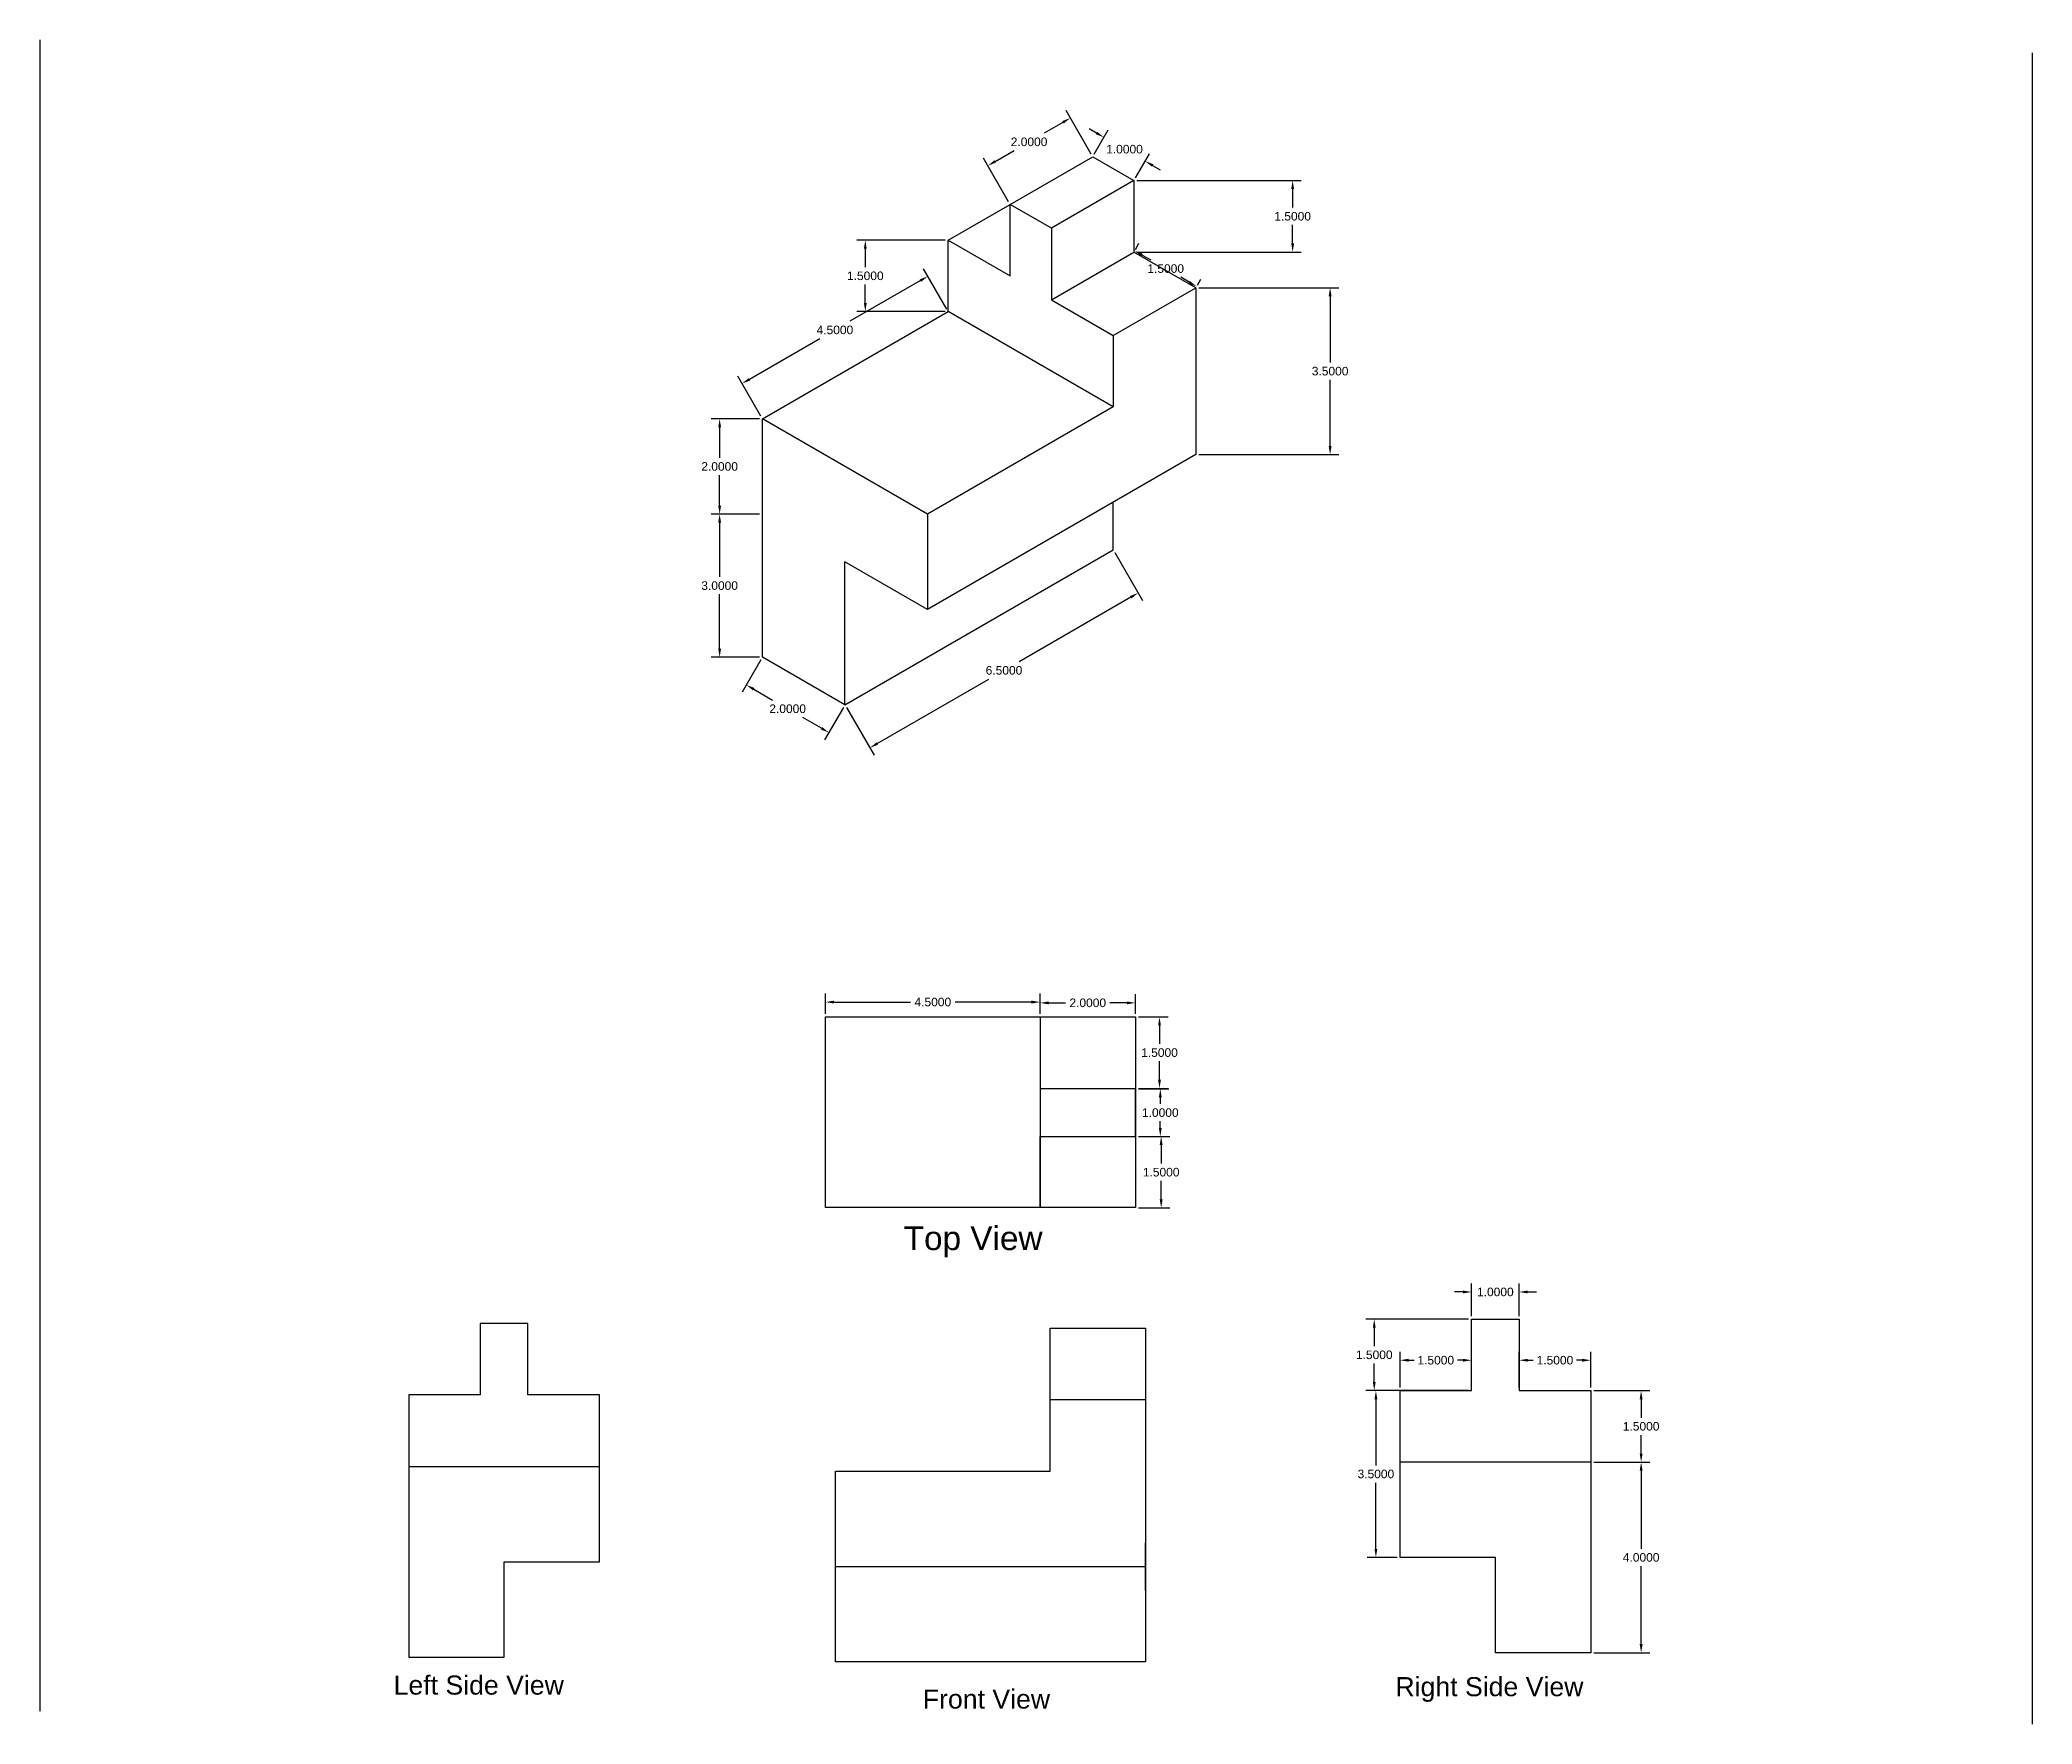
# Model space of a CAD drawing. Header units: inches. Extents: x 3 to 157, y 1 to 37.
# Drawn here: x 78.92 to 120.71, y 1.51 to 36.85 of the extents above; entities that cross this region are included whole.
import ezdxf

# ---------------------------------------------------------------- set-up
doc = ezdxf.new("R2010")
doc.units = ezdxf.units.IN
doc.header["$MEASUREMENT"] = 0
doc.styles.get("Standard").update_dxf_attribs({"font": 'arial.ttf'})
doc.dimstyles.get("Standard").update_dxf_attribs({"dimtxt": 0.18, "dimasz": 0.18, "dimexe": 0.18, "dimexo": 0.0625, "dimgap": 0.09, "dimtad": 0, "dimtih": 1, "dimtoh": 1, "dimdec": 4, "dimzin": 0, "dimdsep": 46, "dimtxsty": 'Standard', "dimcen": 0.09, "dimadec": 0, "dimazin": 0, "dimtfac": 1, "dimtdec": 4, "dimtofl": 0, "dimtmove": 0, "dimatfit": 3, "dimfxl": 1, "dimtolj": 1, "dimtzin": 0, "dimarcsym": 0})

msp = doc.modelspace()

# ---------------------------------------------------------------- texts
at = {"attachment_point": 1}
for s, width, insert, char_height in [('\\pt6.5;Top View', 6.6220336, (97.04242, 11.95691), 0.5), ('\\pt4.8;Left Side View', 5.3168655, (86.34238, 2.5305), 0.4), ('\\pt4.8;Right Side View', 5.3168655, (107.35657, 2.49728), 0.4), ('\\pt4.8;Front View', 5.3168655, (97.44296, 2.23765), 0.4)]:
    msp.add_mtext_dynamic_manual_height_columns(s, width=width, gutter_width=1, heights=[0], dxfattribs=dict(at, insert=insert, char_height=char_height))

# ---------------------------------------------------------------- blocks, each defined once
blk = doc.blocks.new('*D19')
at = {"color": 0, "lineweight": -2, "transparency": 16777216}
for p, q in [((101.471, 26.094), (102.051, 25.089)), ((101.805, 25.155), (99.461, 23.802)), ((96.488, 22.085), (98.831, 23.438)), ((95.842, 22.844), (96.422, 21.839))]:
    blk.add_line(p, q, dxfattribs=at)
at = {"color": 0, "transparency": 16777216}
for points in [[(101.79, 25.181), (101.82, 25.129), (101.961, 25.245)], [(96.473, 22.111), (96.503, 22.059), (96.332, 21.995)]]:
    blk.add_solid(points, dxfattribs=at)
at = {"layer": 'Defpoints', "color": 0, "transparency": 16777216}
for p in [(101.44, 26.148), (95.81, 22.898), (96.332, 21.995)]:
    blk.add_point(p, dxfattribs=at)
at = {"color": 0, "transparency": 16777216, "insert": (99.146, 23.62), "char_height": 0.18, "attachment_point": 5}
blk.add_mtext('\\A1;6.5000', dxfattribs=at)
blk = doc.blocks.new('*D20')
at = {"color": 0, "lineweight": -2, "transparency": 16777216}
for p, q in [((94.047, 23.844), (93.652, 23.16)), ((93.898, 23.225), (94.293, 22.997)), ((95.318, 22.405), (94.923, 22.634)), ((95.779, 22.844), (95.384, 22.16))]:
    blk.add_line(p, q, dxfattribs=at)
at = {"color": 0, "transparency": 16777216}
for points in [[(93.913, 23.251), (93.883, 23.199), (93.742, 23.315)], [(95.333, 22.431), (95.303, 22.379), (95.474, 22.315)]]:
    blk.add_solid(points, dxfattribs=at)
at = {"layer": 'Defpoints', "color": 0, "transparency": 16777216}
for p in [(94.078, 23.898), (95.81, 22.898), (95.474, 22.315)]:
    blk.add_point(p, dxfattribs=at)
at = {"color": 0, "transparency": 16777216, "insert": (94.608, 22.815), "char_height": 0.18, "attachment_point": 5}
blk.add_mtext('\\A1;2.0000', dxfattribs=at)
blk = doc.blocks.new('*D21')
at = {"color": 0, "lineweight": -2, "transparency": 16777216}
for p, q in [((94.016, 26.898), (93.001, 26.898)), ((93.181, 26.718), (93.181, 25.58)), ((93.181, 24.078), (93.181, 25.216)), ((94.016, 23.898), (93.001, 23.898))]:
    blk.add_line(p, q, dxfattribs=at)
at = {"color": 0, "transparency": 16777216}
for points in [[(93.151, 26.718), (93.211, 26.718), (93.181, 26.898)], [(93.151, 24.078), (93.211, 24.078), (93.181, 23.898)]]:
    blk.add_solid(points, dxfattribs=at)
at = {"layer": 'Defpoints', "color": 0, "transparency": 16777216}
for p in [(94.078, 26.898), (93.181, 23.898), (94.078, 23.898)]:
    blk.add_point(p, dxfattribs=at)
at = {"color": 0, "transparency": 16777216, "insert": (93.181, 25.398), "char_height": 0.18, "attachment_point": 5}
blk.add_mtext('\\A1;3.0000', dxfattribs=at)
blk = doc.blocks.new('*D22')
at = {"color": 0, "lineweight": -2, "transparency": 16777216}
for p, q in [((94.016, 28.898), (93.001, 28.898)), ((93.181, 28.718), (93.181, 28.08)), ((93.181, 27.078), (93.181, 27.716)), ((94.016, 26.898), (93.001, 26.898))]:
    blk.add_line(p, q, dxfattribs=at)
at = {"color": 0, "transparency": 16777216}
for points in [[(93.151, 28.718), (93.211, 28.718), (93.181, 28.898)], [(93.151, 27.078), (93.211, 27.078), (93.181, 26.898)]]:
    blk.add_solid(points, dxfattribs=at)
at = {"layer": 'Defpoints', "color": 0, "transparency": 16777216}
for p in [(93.181, 28.898), (94.078, 28.898), (94.078, 26.898)]:
    blk.add_point(p, dxfattribs=at)
at = {"color": 0, "transparency": 16777216, "insert": (93.181, 27.898), "char_height": 0.18, "attachment_point": 5}
blk.add_mtext('\\A1;2.0000', dxfattribs=at)
blk = doc.blocks.new('*D23')
at = {"color": 0, "lineweight": -2, "transparency": 16777216}
for p, q in [((97.392, 31.798), (95.914, 30.945)), ((97.944, 31.202), (97.458, 32.044)), ((93.807, 29.728), (95.284, 30.581)), ((94.047, 28.952), (93.561, 29.794))]:
    blk.add_line(p, q, dxfattribs=at)
at = {"color": 0, "transparency": 16777216}
for points in [[(97.377, 31.824), (97.407, 31.772), (97.548, 31.888)], [(93.792, 29.754), (93.822, 29.702), (93.651, 29.638)]]:
    blk.add_solid(points, dxfattribs=at)
at = {"layer": 'Defpoints', "color": 0, "transparency": 16777216}
for p in [(97.548, 31.888), (97.975, 31.148), (94.078, 28.898)]:
    blk.add_point(p, dxfattribs=at)
at = {"color": 0, "transparency": 16777216, "insert": (95.599, 30.763), "char_height": 0.18, "attachment_point": 5}
blk.add_mtext('\\A1;4.5000', dxfattribs=at)
blk = doc.blocks.new('*D24')
at = {"color": 0, "lineweight": -2, "transparency": 16777216}
for p, q in [((97.913, 32.648), (96.057, 32.648)), ((96.237, 32.468), (96.237, 32.08)), ((96.237, 31.328), (96.237, 31.716)), ((97.913, 31.148), (96.057, 31.148))]:
    blk.add_line(p, q, dxfattribs=at)
at = {"color": 0, "transparency": 16777216}
for points in [[(96.207, 32.468), (96.267, 32.468), (96.237, 32.648)], [(96.207, 31.328), (96.267, 31.328), (96.237, 31.148)]]:
    blk.add_solid(points, dxfattribs=at)
at = {"layer": 'Defpoints', "color": 0, "transparency": 16777216}
for p in [(97.975, 32.648), (96.237, 31.148), (97.975, 31.148)]:
    blk.add_point(p, dxfattribs=at)
at = {"color": 0, "transparency": 16777216, "insert": (96.237, 31.898), "char_height": 0.18, "attachment_point": 5}
blk.add_mtext('\\A1;1.5000', dxfattribs=at)
blk = doc.blocks.new('*D25')
at = {"color": 0, "lineweight": -2, "transparency": 16777216}
for p, q in [((100.382, 35.119), (99.987, 34.891)), ((100.975, 34.452), (100.448, 35.365)), ((99.243, 33.452), (98.716, 34.365)), ((98.962, 34.299), (99.357, 34.528))]:
    blk.add_line(p, q, dxfattribs=at)
at = {"color": 0, "transparency": 16777216}
for points in [[(100.367, 35.145), (100.397, 35.093), (100.538, 35.209)], [(98.947, 34.325), (98.977, 34.273), (98.806, 34.209)]]:
    blk.add_solid(points, dxfattribs=at)
at = {"layer": 'Defpoints', "color": 0, "transparency": 16777216}
for p in [(100.538, 35.209), (101.006, 34.398), (99.274, 33.398)]:
    blk.add_point(p, dxfattribs=at)
at = {"color": 0, "transparency": 16777216, "insert": (99.672, 34.709), "char_height": 0.18, "attachment_point": 5}
blk.add_mtext('\\A1;2.0000', dxfattribs=at)
blk = doc.blocks.new('*D26')
at = {"color": 0, "lineweight": -2, "transparency": 16777216}
for p, q in [((101.086, 34.895), (100.93, 34.985)), ((101.038, 34.452), (101.331, 34.961)), ((101.904, 33.952), (102.197, 34.461)), ((102.263, 34.215), (102.419, 34.125))]:
    blk.add_line(p, q, dxfattribs=at)
at = {"color": 0, "transparency": 16777216}
for points in [[(101.101, 34.921), (101.071, 34.869), (101.241, 34.805)], [(102.278, 34.241), (102.248, 34.189), (102.107, 34.305)]]:
    blk.add_solid(points, dxfattribs=at)
at = {"layer": 'Defpoints', "color": 0, "transparency": 16777216}
for p in [(101.241, 34.805), (101.006, 34.398), (101.873, 33.898)]:
    blk.add_point(p, dxfattribs=at)
at = {"color": 0, "transparency": 16777216, "insert": (101.674, 34.555), "char_height": 0.18, "attachment_point": 5}
blk.add_mtext('\\A1;1.0000', dxfattribs=at)
blk = doc.blocks.new('*D27')
at = {"color": 0, "lineweight": -2, "transparency": 16777216}
for p, q in [((101.935, 33.898), (105.381, 33.898)), ((105.201, 33.718), (105.201, 33.33)), ((105.201, 32.578), (105.201, 32.966)), ((101.935, 32.398), (105.381, 32.398))]:
    blk.add_line(p, q, dxfattribs=at)
at = {"color": 0, "transparency": 16777216}
for points in [[(105.171, 33.718), (105.231, 33.718), (105.201, 33.898)], [(105.171, 32.578), (105.231, 32.578), (105.201, 32.398)]]:
    blk.add_solid(points, dxfattribs=at)
at = {"layer": 'Defpoints', "color": 0, "transparency": 16777216}
for p in [(101.873, 33.898), (105.201, 33.898), (101.873, 32.398)]:
    blk.add_point(p, dxfattribs=at)
at = {"color": 0, "transparency": 16777216, "insert": (105.201, 33.148), "char_height": 0.18, "attachment_point": 5}
blk.add_mtext('\\A1;1.5000', dxfattribs=at)
blk = doc.blocks.new('*D28')
at = {"color": 0, "lineweight": -2, "transparency": 16777216}
for p, q in [((101.904, 32.452), (101.978, 32.581)), ((102.044, 32.335), (102.223, 32.232)), ((103.031, 31.765), (102.853, 31.868)), ((103.203, 31.702), (103.277, 31.831))]:
    blk.add_line(p, q, dxfattribs=at)
at = {"color": 0, "transparency": 16777216}
for points in [[(102.059, 32.361), (102.029, 32.309), (101.888, 32.425)], [(103.046, 31.791), (103.016, 31.739), (103.187, 31.675)]]:
    blk.add_solid(points, dxfattribs=at)
at = {"layer": 'Defpoints', "color": 0, "transparency": 16777216}
for p in [(101.873, 32.398), (103.172, 31.648), (103.187, 31.675)]:
    blk.add_point(p, dxfattribs=at)
at = {"color": 0, "transparency": 16777216, "insert": (102.538, 32.05), "char_height": 0.18, "attachment_point": 5}
blk.add_mtext('\\A1;1.5000', dxfattribs=at)
blk = doc.blocks.new('*D29')
at = {"color": 0, "lineweight": -2, "transparency": 16777216}
for p, q in [((103.234, 31.648), (106.167, 31.648)), ((105.987, 31.468), (105.987, 30.08)), ((105.987, 28.328), (105.987, 29.716)), ((103.234, 28.148), (106.167, 28.148))]:
    blk.add_line(p, q, dxfattribs=at)
at = {"color": 0, "transparency": 16777216}
for points in [[(105.957, 31.468), (106.017, 31.468), (105.987, 31.648)], [(105.957, 28.328), (106.017, 28.328), (105.987, 28.148)]]:
    blk.add_solid(points, dxfattribs=at)
at = {"layer": 'Defpoints', "color": 0, "transparency": 16777216}
for p in [(103.172, 31.648), (105.987, 31.648), (103.172, 28.148)]:
    blk.add_point(p, dxfattribs=at)
at = {"color": 0, "transparency": 16777216, "insert": (105.987, 29.898), "char_height": 0.18, "attachment_point": 5}
blk.add_mtext('\\A1;3.5000', dxfattribs=at)
blk = doc.blocks.new('*D65')
at = {"color": 0, "lineweight": -2, "transparency": 16777216}
for p, q in [((101.965, 16.35), (102.588, 16.35)), ((102.408, 16.17), (102.408, 15.782)), ((102.408, 15.03), (102.408, 15.418)), ((101.965, 14.85), (102.588, 14.85))]:
    blk.add_line(p, q, dxfattribs=at)
at = {"color": 0, "transparency": 16777216}
for points in [[(102.378, 16.17), (102.438, 16.17), (102.408, 16.35)], [(102.378, 15.03), (102.438, 15.03), (102.408, 14.85)]]:
    blk.add_solid(points, dxfattribs=at)
at = {"layer": 'Defpoints', "color": 0, "transparency": 16777216}
for p in [(101.903, 16.35), (101.903, 14.85), (102.408, 14.85)]:
    blk.add_point(p, dxfattribs=at)
at = {"color": 0, "transparency": 16777216, "insert": (102.408, 15.6), "char_height": 0.18, "attachment_point": 5}
blk.add_mtext('\\A1;1.5000', dxfattribs=at)
blk = doc.blocks.new('*D66')
at = {"color": 0, "lineweight": -2, "transparency": 16777216}
for p, q in [((101.965, 14.841), (102.605, 14.841)), ((102.425, 14.661), (102.425, 14.523)), ((101.965, 13.841), (102.605, 13.841)), ((102.425, 14.021), (102.425, 14.159))]:
    blk.add_line(p, q, dxfattribs=at)
at = {"color": 0, "transparency": 16777216}
for points in [[(102.395, 14.661), (102.455, 14.661), (102.425, 14.841)], [(102.395, 14.021), (102.455, 14.021), (102.425, 13.841)]]:
    blk.add_solid(points, dxfattribs=at)
at = {"layer": 'Defpoints', "color": 0, "transparency": 16777216}
for p in [(101.903, 14.841), (101.903, 13.841), (102.425, 13.841)]:
    blk.add_point(p, dxfattribs=at)
at = {"color": 0, "transparency": 16777216, "insert": (102.425, 14.341), "char_height": 0.18, "attachment_point": 5}
blk.add_mtext('\\A1;1.0000', dxfattribs=at)
blk = doc.blocks.new('*D67')
at = {"color": 0, "lineweight": -2, "transparency": 16777216}
for p, q in [((101.965, 13.841), (102.623, 13.841)), ((102.443, 13.661), (102.443, 13.273)), ((102.443, 12.521), (102.443, 12.909)), ((101.965, 12.341), (102.623, 12.341))]:
    blk.add_line(p, q, dxfattribs=at)
at = {"color": 0, "transparency": 16777216}
for points in [[(102.413, 13.661), (102.473, 13.661), (102.443, 13.841)], [(102.413, 12.521), (102.473, 12.521), (102.443, 12.341)]]:
    blk.add_solid(points, dxfattribs=at)
at = {"layer": 'Defpoints', "color": 0, "transparency": 16777216}
for p in [(101.903, 13.841), (101.903, 12.341), (102.443, 12.341)]:
    blk.add_point(p, dxfattribs=at)
at = {"color": 0, "transparency": 16777216, "insert": (102.443, 13.091), "char_height": 0.18, "attachment_point": 5}
blk.add_mtext('\\A1;1.5000', dxfattribs=at)
blk = doc.blocks.new('*D68')
at = {"color": 0, "lineweight": -2, "transparency": 16777216}
for p, q in [((95.403, 16.412), (95.403, 16.841)), ((99.903, 16.412), (99.903, 16.841)), ((95.583, 16.661), (97.186, 16.661)), ((99.723, 16.661), (98.12, 16.661))]:
    blk.add_line(p, q, dxfattribs=at)
at = {"color": 0, "transparency": 16777216}
for points in [[(95.583, 16.691), (95.583, 16.631), (95.403, 16.661)], [(99.723, 16.691), (99.723, 16.631), (99.903, 16.661)]]:
    blk.add_solid(points, dxfattribs=at)
at = {"layer": 'Defpoints', "color": 0, "transparency": 16777216}
for p in [(95.403, 16.35), (99.903, 16.661), (99.903, 16.35)]:
    blk.add_point(p, dxfattribs=at)
at = {"color": 0, "transparency": 16777216, "insert": (97.653, 16.661), "char_height": 0.18, "attachment_point": 5}
blk.add_mtext('\\A1;4.5000', dxfattribs=at)
blk = doc.blocks.new('*D69')
at = {"color": 0, "lineweight": -2, "transparency": 16777216}
for p, q in [((99.903, 16.412), (99.903, 16.824)), ((101.903, 16.412), (101.903, 16.824)), ((100.083, 16.644), (100.438, 16.644)), ((101.723, 16.644), (101.367, 16.644))]:
    blk.add_line(p, q, dxfattribs=at)
at = {"color": 0, "transparency": 16777216}
for points in [[(100.083, 16.674), (100.083, 16.614), (99.903, 16.644)], [(101.723, 16.674), (101.723, 16.614), (101.903, 16.644)]]:
    blk.add_solid(points, dxfattribs=at)
at = {"layer": 'Defpoints', "color": 0, "transparency": 16777216}
for p in [(99.903, 16.35), (101.903, 16.644), (101.903, 16.35)]:
    blk.add_point(p, dxfattribs=at)
at = {"color": 0, "transparency": 16777216, "insert": (100.903, 16.644), "char_height": 0.18, "attachment_point": 5}
blk.add_mtext('\\A1;2.0000', dxfattribs=at)
blk = doc.blocks.new('*D70')
at = {"color": 0, "lineweight": -2, "transparency": 16777216}
for p, q in [((109.953, 8.572), (109.953, 9.326)), ((111.453, 8.572), (111.453, 9.326)), ((110.133, 9.146), (110.248, 9.146)), ((111.273, 9.146), (111.158, 9.146))]:
    blk.add_line(p, q, dxfattribs=at)
at = {"color": 0, "transparency": 16777216}
for points in [[(110.133, 9.176), (110.133, 9.116), (109.953, 9.146)], [(111.273, 9.176), (111.273, 9.116), (111.453, 9.146)]]:
    blk.add_solid(points, dxfattribs=at)
at = {"layer": 'Defpoints', "color": 0, "transparency": 16777216}
for p in [(111.453, 9.146), (109.953, 8.509), (111.453, 8.509)]:
    blk.add_point(p, dxfattribs=at)
at = {"color": 0, "transparency": 16777216, "insert": (110.703, 9.146), "char_height": 0.18, "attachment_point": 5}
blk.add_mtext('\\A1;1.5000', dxfattribs=at)
blk = doc.blocks.new('*D71')
at = {"color": 0, "lineweight": -2, "transparency": 16777216}
for p, q in [((108.773, 10.578), (108.593, 10.578)), ((108.953, 10.072), (108.953, 10.758)), ((109.953, 10.072), (109.953, 10.758)), ((110.133, 10.578), (110.313, 10.578))]:
    blk.add_line(p, q, dxfattribs=at)
at = {"color": 0, "transparency": 16777216}
for points in [[(108.773, 10.608), (108.773, 10.548), (108.953, 10.578)], [(110.133, 10.608), (110.133, 10.548), (109.953, 10.578)]]:
    blk.add_solid(points, dxfattribs=at)
at = {"layer": 'Defpoints', "color": 0, "transparency": 16777216}
for p in [(109.953, 10.578), (108.953, 10.009), (109.953, 10.009)]:
    blk.add_point(p, dxfattribs=at)
at = {"color": 0, "transparency": 16777216, "insert": (109.453, 10.578), "char_height": 0.18, "attachment_point": 5}
blk.add_mtext('\\A1;1.0000', dxfattribs=at)
blk = doc.blocks.new('*D72')
at = {"color": 0, "lineweight": -2, "transparency": 16777216}
for p, q in [((108.891, 10.009), (106.733, 10.009)), ((106.913, 9.829), (106.913, 9.441)), ((106.913, 8.689), (106.913, 9.077)), ((108.891, 8.509), (106.733, 8.509))]:
    blk.add_line(p, q, dxfattribs=at)
at = {"color": 0, "transparency": 16777216}
for points in [[(106.883, 9.829), (106.943, 9.829), (106.913, 10.009)], [(106.883, 8.689), (106.943, 8.689), (106.913, 8.509)]]:
    blk.add_solid(points, dxfattribs=at)
at = {"layer": 'Defpoints', "color": 0, "transparency": 16777216}
for p in [(106.913, 10.009), (108.953, 10.009), (108.953, 8.509)]:
    blk.add_point(p, dxfattribs=at)
at = {"color": 0, "transparency": 16777216, "insert": (106.913, 9.259), "char_height": 0.18, "attachment_point": 5}
blk.add_mtext('\\A1;1.5000', dxfattribs=at)
blk = doc.blocks.new('*D73')
at = {"color": 0, "lineweight": -2, "transparency": 16777216}
for p, q in [((107.453, 8.572), (107.453, 9.326)), ((108.953, 8.572), (108.953, 9.326)), ((107.633, 9.146), (107.748, 9.146)), ((108.773, 9.146), (108.658, 9.146))]:
    blk.add_line(p, q, dxfattribs=at)
at = {"color": 0, "transparency": 16777216}
for points in [[(107.633, 9.176), (107.633, 9.116), (107.453, 9.146)], [(108.773, 9.176), (108.773, 9.116), (108.953, 9.146)]]:
    blk.add_solid(points, dxfattribs=at)
at = {"layer": 'Defpoints', "color": 0, "transparency": 16777216}
for p in [(108.953, 9.146), (107.453, 8.509), (108.953, 8.509)]:
    blk.add_point(p, dxfattribs=at)
at = {"color": 0, "transparency": 16777216, "insert": (108.203, 9.146), "char_height": 0.18, "attachment_point": 5}
blk.add_mtext('\\A1;1.5000', dxfattribs=at)
blk = doc.blocks.new('*D74')
at = {"color": 0, "lineweight": -2, "transparency": 16777216}
for p, q in [((107.391, 8.509), (106.767, 8.509)), ((106.947, 8.329), (106.947, 6.941)), ((106.947, 5.189), (106.947, 6.577)), ((107.391, 5.009), (106.767, 5.009))]:
    blk.add_line(p, q, dxfattribs=at)
at = {"color": 0, "transparency": 16777216}
for points in [[(106.917, 8.329), (106.977, 8.329), (106.947, 8.509)], [(106.917, 5.189), (106.977, 5.189), (106.947, 5.009)]]:
    blk.add_solid(points, dxfattribs=at)
at = {"layer": 'Defpoints', "color": 0, "transparency": 16777216}
for p in [(106.947, 8.509), (107.453, 8.509), (107.453, 5.009)]:
    blk.add_point(p, dxfattribs=at)
at = {"color": 0, "transparency": 16777216, "insert": (106.947, 6.759), "char_height": 0.18, "attachment_point": 5}
blk.add_mtext('\\A1;3.5000', dxfattribs=at)
blk = doc.blocks.new('*D75')
at = {"color": 0, "lineweight": -2, "transparency": 16777216}
for p, q in [((111.516, 7.009), (112.691, 7.009)), ((112.511, 6.829), (112.511, 5.191)), ((112.511, 3.189), (112.511, 4.827)), ((111.516, 3.009), (112.691, 3.009))]:
    blk.add_line(p, q, dxfattribs=at)
at = {"color": 0, "transparency": 16777216}
for points in [[(112.481, 6.829), (112.541, 6.829), (112.511, 7.009)], [(112.481, 3.189), (112.541, 3.189), (112.511, 3.009)]]:
    blk.add_solid(points, dxfattribs=at)
at = {"layer": 'Defpoints', "color": 0, "transparency": 16777216}
for p in [(111.453, 7.009), (111.453, 3.009), (112.511, 3.009)]:
    blk.add_point(p, dxfattribs=at)
at = {"color": 0, "transparency": 16777216, "insert": (112.511, 5.009), "char_height": 0.18, "attachment_point": 5}
blk.add_mtext('\\A1;4.0000', dxfattribs=at)
blk = doc.blocks.new('*D76')
at = {"color": 0, "lineweight": -2, "transparency": 16777216}
for p, q in [((111.516, 8.509), (112.691, 8.509)), ((112.511, 8.329), (112.511, 7.941)), ((112.511, 7.189), (112.511, 7.577)), ((111.516, 7.009), (112.691, 7.009))]:
    blk.add_line(p, q, dxfattribs=at)
at = {"color": 0, "transparency": 16777216}
for points in [[(112.481, 8.329), (112.541, 8.329), (112.511, 8.509)], [(112.481, 7.189), (112.541, 7.189), (112.511, 7.009)]]:
    blk.add_solid(points, dxfattribs=at)
at = {"layer": 'Defpoints', "color": 0, "transparency": 16777216}
for p in [(111.453, 8.509), (111.453, 7.009), (112.511, 7.009)]:
    blk.add_point(p, dxfattribs=at)
at = {"color": 0, "transparency": 16777216, "insert": (112.511, 7.759), "char_height": 0.18, "attachment_point": 5}
blk.add_mtext('\\A1;1.5000', dxfattribs=at)

# ---------------------------------------------------------------- dimensions: what is measured, and where the dimension line sits
for p1, p2, distance, picture, middle in [((99.27444, 33.39803), (101.00649, 34.39803), 0.93691, '*D25', (99.67201, 34.70942)), ((101.87252, 33.89803), (101.00649, 34.39803), -0.4699, '*D26', (101.67445, 34.55497)), ((101.87252, 32.39803), (101.87252, 33.89803), -3.32865, '*D27', (105.20117, 33.14803)), ((97.9754, 32.64803), (97.9754, 31.14803), -1.73819, '*D24', (96.23721, 31.89803)), ((101.87252, 32.39803), (103.17155, 31.64803), 0.03125, '*D28', (102.53766, 32.05009)), ((94.07829, 28.89803), (97.9754, 31.14803), 0.85484, '*D23', (95.59942, 30.76334)), ((103.17155, 28.14803), (103.17155, 31.64803), -2.81541, '*D29', (105.98697, 29.89803)), ((94.07829, 26.89803), (94.07829, 28.89803), 0.89697, '*D22', (93.18132, 27.89803)), ((94.07829, 26.89803), (94.07829, 23.89803), -0.89697, '*D21', (93.18132, 25.39803)), ((101.4395, 26.14803), (95.81034, 22.89803), 1.0428, '*D19', (99.14632, 23.61993)), ((94.07829, 23.89803), (95.81034, 22.89803), -0.67271, '*D20', (94.60796, 22.81544))]:
    dim = msp.add_aligned_dim(p1=p1, p2=p2, distance=distance, dimstyle='Standard')
    dim.commit()
    dim.dimension.update_dxf_attribs({"geometry": picture, "text_midpoint": middle})
for base, p1, p2, picture, middle in [((99.90263, 16.66136), (95.40263, 16.34999), (99.90263, 16.34999), '*D68', (97.65263, 16.66136)), ((101.90263, 16.64367), (99.90263, 16.34999), (101.90263, 16.34999), '*D69', (100.90263, 16.64367)), ((109.95325, 10.57785), (108.95325, 10.00905), (109.95325, 10.00905), '*D71', (109.45325, 10.57785)), ((108.95325, 9.14592), (107.45325, 8.50905), (108.95325, 8.50905), '*D73', (108.20325, 9.14592)), ((111.45325, 9.14592), (109.95325, 8.50905), (111.45325, 8.50905), '*D70', (110.70325, 9.14592))]:
    dim = msp.add_linear_dim(base=base, p1=p1, p2=p2, dimstyle='Standard')
    dim.commit()
    dim.dimension.update_dxf_attribs({"geometry": picture, "text_midpoint": middle})
for base, p1, p2, picture, middle in [((102.40758, 14.84999), (101.90263, 16.34999), (101.90263, 14.84999), '*D65', (102.40758, 15.59999)), ((102.42528, 13.84132), (101.90263, 14.84132), (101.90263, 13.84132), '*D66', (102.42528, 14.34132)), ((102.44299, 12.34132), (101.90263, 13.84132), (101.90263, 12.34132), '*D67', (102.44299, 13.09132)), ((106.91332, 10.00905), (108.95325, 8.50905), (108.95325, 10.00905), '*D72', (106.91332, 9.25905)), ((106.94745, 8.50905), (107.45325, 5.00905), (107.45325, 8.50905), '*D74', (106.94745, 6.75905)), ((112.51143, 7.00905), (111.45325, 8.50905), (111.45325, 7.00905), '*D76', (112.51143, 7.75905)), ((112.51143, 3.00905), (111.45325, 7.00905), (111.45325, 3.00905), '*D75', (112.51143, 5.00905))]:
    dim = msp.add_linear_dim(base=base, p1=p1, p2=p2, angle=90, dimstyle='Standard')
    dim.commit()
    dim.dimension.update_dxf_attribs({"geometry": picture, "text_midpoint": middle})

# ---------------------------------------------------------------- linework, layer by layer
for p, q in [((78.92154, 36.85), (78.92154, 1.78431)), ((120.71342, 36.57627), (120.71342, 1.51057)), ((99.27444, 33.39803), (101.00649, 34.39803)), ((101.00649, 34.39803), (101.87252, 33.89803)), ((101.87252, 33.89803), (100.14046, 32.89803)), ((101.87252, 33.89803), (101.87252, 32.39803)), ((97.9754, 32.64803), (99.27444, 33.39803)), ((99.27444, 31.89803), (99.27444, 33.39803)), ((100.14046, 32.89803), (99.27444, 33.39803)), ((97.9754, 31.14803), (97.9754, 32.64803)), ((97.9754, 32.64803), (99.27444, 31.89803)), ((100.14046, 32.89803), (100.14046, 31.39803)), ((100.14046, 31.39803), (101.87252, 32.39803)), ((103.17155, 31.64803), (101.87252, 32.39803)), ((100.14046, 31.39803), (101.4395, 30.64803)), ((101.4395, 30.64803), (103.17155, 31.64803)), ((103.17155, 31.64803), (103.17155, 28.14803)), ((94.07829, 28.89803), (97.9754, 31.14803)), ((101.4395, 29.14803), (97.9754, 31.14803)), ((101.4395, 30.64803), (101.4395, 29.14803)), ((94.07829, 26.89803), (94.07829, 28.89803)), ((97.54239, 26.89803), (94.07829, 28.89803)), ((101.4395, 29.14803), (97.54239, 26.89803)), ((103.17155, 28.14803), (97.54239, 24.89803)), ((94.07829, 23.89803), (94.07829, 26.89803)), ((97.54239, 26.89803), (97.54239, 24.89803)), ((101.4395, 26.14803), (101.4395, 27.14803)), ((95.81034, 22.89803), (101.4395, 26.14803)), ((95.81034, 22.89803), (95.81034, 25.89803)), ((97.54239, 24.89803), (95.81034, 25.89803)), ((95.81034, 22.89803), (94.07829, 23.89803)), ((95.40263, 16.34999), (101.90263, 16.34999)), ((95.40263, 12.34999), (95.40263, 16.34999)), ((95.40263, 16.34999), (99.90263, 16.34999)), ((99.90263, 16.34999), (99.90263, 12.34132)), ((101.90263, 16.34999), (101.90263, 12.34999)), ((101.90263, 14.84132), (99.90263, 14.84132)), ((101.90263, 13.84132), (101.90263, 14.84132)), ((99.90263, 12.34132), (99.90263, 13.84132)), ((99.90263, 13.84132), (101.90263, 13.84132)), ((101.90263, 12.34999), (95.40263, 12.34999)), ((89.15899, 9.91718), (88.15899, 9.91718)), ((88.15899, 9.91718), (88.15899, 8.41718)), ((89.15899, 8.41718), (89.15899, 9.91718)), ((100.11364, 8.3212), (100.11364, 9.8212)), ((100.11364, 9.8212), (102.11364, 9.8212)), ((102.11364, 9.8212), (102.11364, 8.3212)), ((108.95325, 8.50905), (108.95325, 10.00905)), ((108.95325, 10.00905), (109.95325, 10.00905)), ((109.95325, 10.00905), (109.95325, 8.50905)), ((88.15899, 8.41718), (86.65899, 8.41718)), ((86.65899, 8.41718), (86.65899, 2.91718)), ((86.65899, 8.41718), (86.65899, 6.91718)), ((90.65899, 8.41718), (89.15899, 8.41718)), ((90.65899, 4.91718), (90.65899, 8.41718)), ((107.45325, 5.00905), (107.45325, 8.50905)), ((107.45325, 8.50905), (108.95325, 8.50905)), ((109.95325, 8.50905), (111.45325, 8.50905)), ((111.45325, 8.50905), (111.45325, 3.00905)), ((111.45325, 8.50905), (111.45325, 7.00905)), ((100.11364, 6.8212), (100.11364, 8.3212)), ((100.11364, 8.3212), (102.11364, 8.3212)), ((102.11364, 8.3212), (102.11364, 6.8212)), ((86.65899, 6.91718), (90.65899, 6.91718)), ((95.61364, 6.8212), (100.11364, 6.8212)), ((95.61364, 2.8212), (95.61364, 6.8212)), ((95.61364, 6.8212), (100.11364, 6.8212)), ((102.11364, 6.8212), (102.11364, 2.8212)), ((111.45325, 7.00905), (107.45325, 7.00905)), ((102.11364, 4.31253), (102.11364, 5.31253)), ((88.65899, 2.91718), (88.65899, 4.91718)), ((88.65899, 4.91718), (90.65899, 4.91718)), ((95.61364, 2.8212), (95.61364, 4.8212)), ((95.61364, 4.8212), (102.12932, 4.8212)), ((109.45325, 5.00905), (107.45325, 5.00905)), ((109.45325, 3.00905), (109.45325, 5.00905)), ((111.45325, 3.00905), (109.45325, 3.00905)), ((86.65899, 2.91718), (88.65899, 2.91718)), ((102.11364, 2.8212), (95.61364, 2.8212)), ((100.11364, 2.8212), (100.11364, 2.81253)), ((100.11364, 2.81253), (100.11364, 2.8212))]:
    msp.add_line(p, q)

msp.set_redraw_order([(e.dxf.handle, doc.entitydb.next_handle()) for e in msp.query("TEXT MTEXT ATTDEF DIMENSION ARC_DIMENSION")])  # texts and dimensions are drawn at this point

doc.saveas('drawing.dxf')
